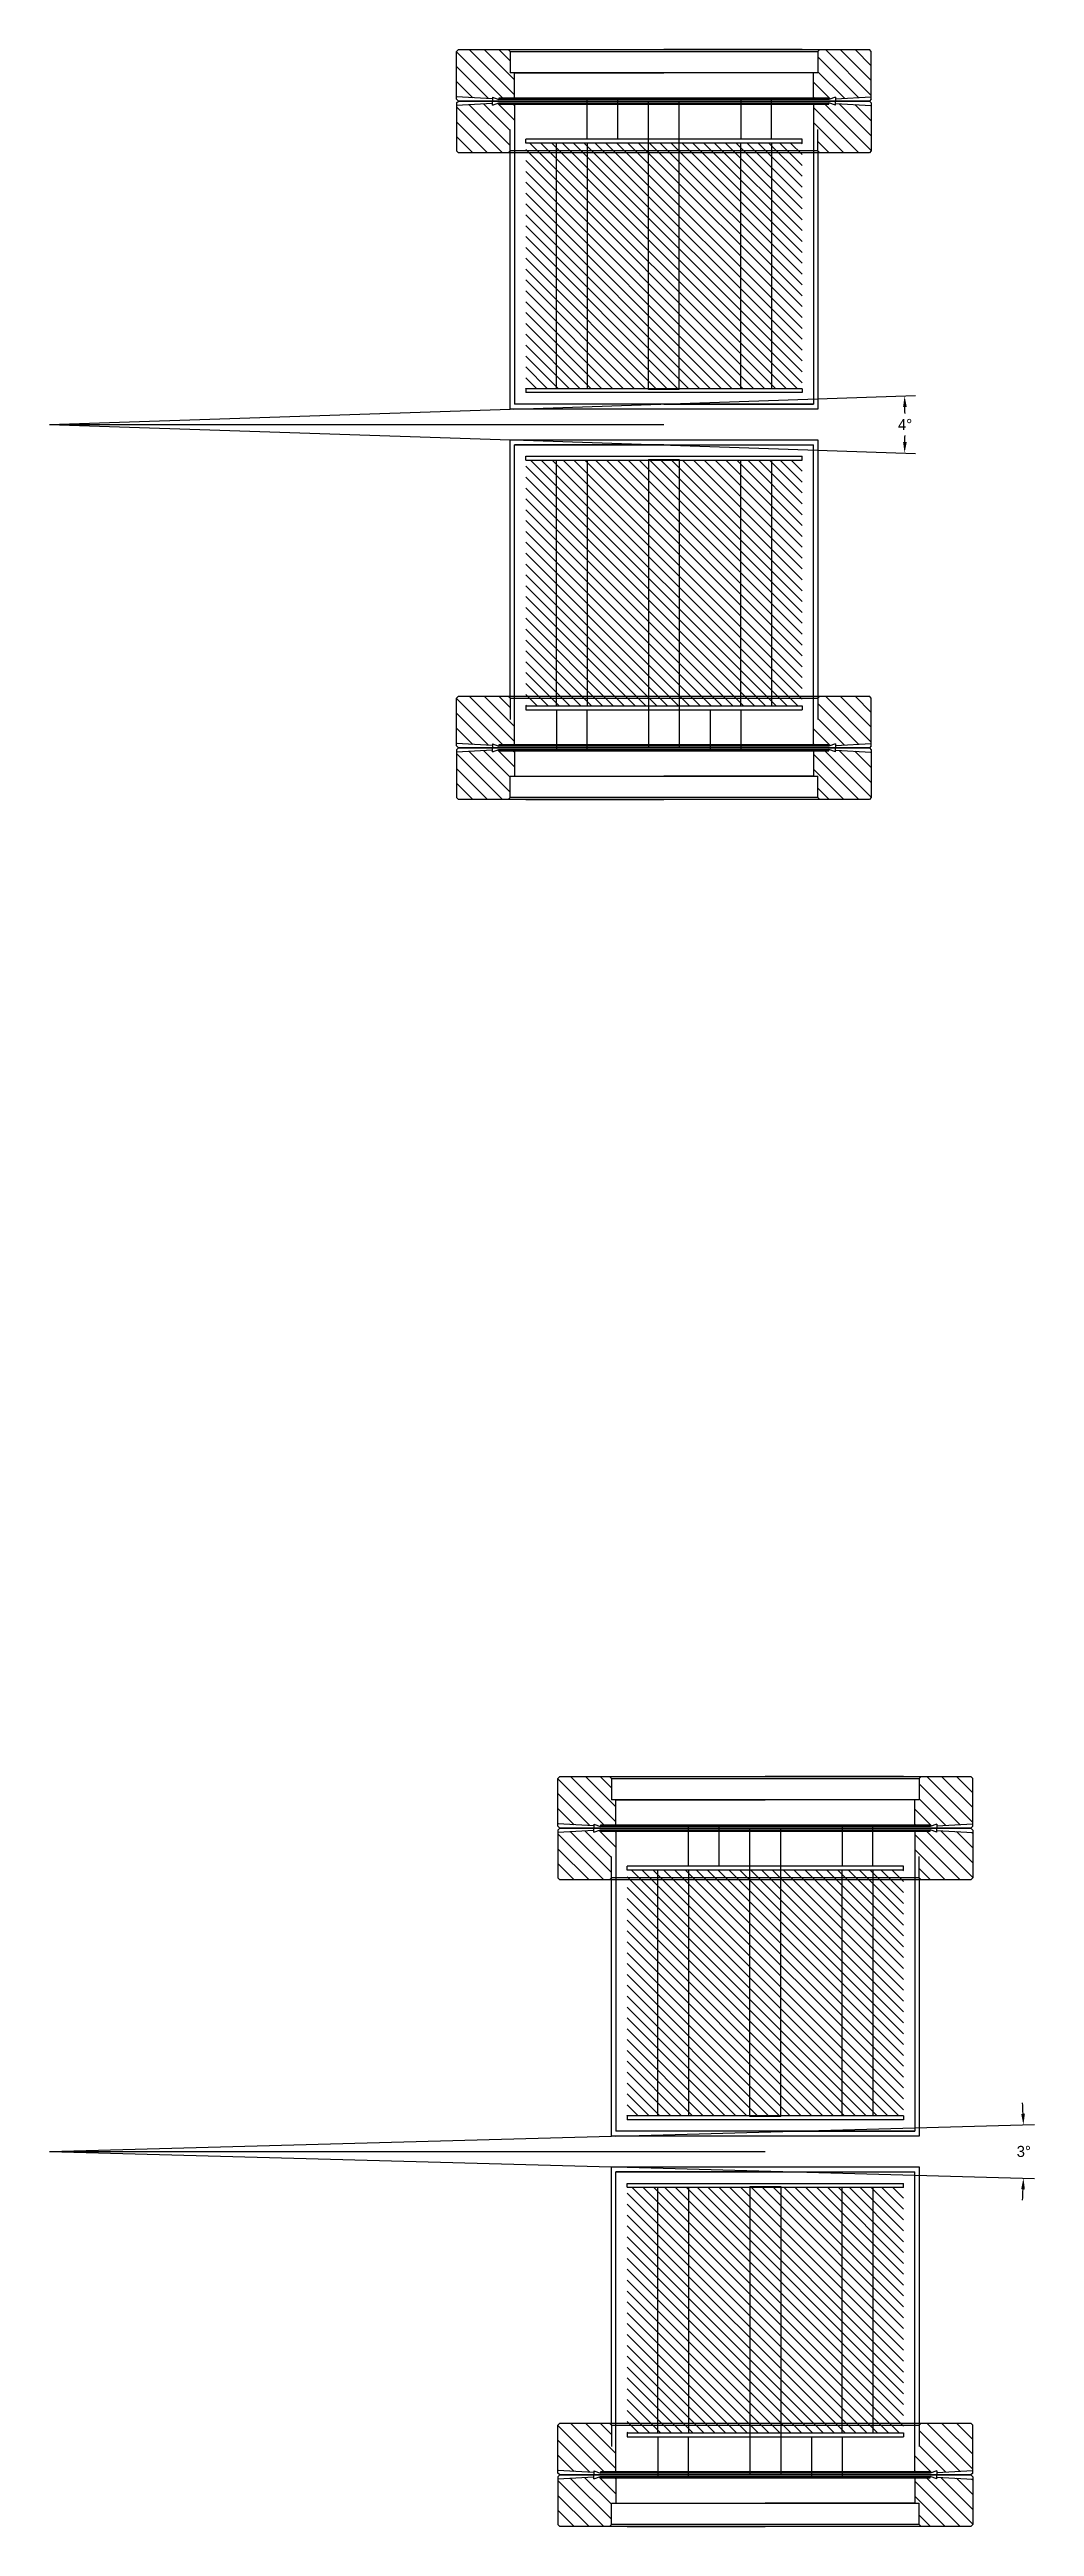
# Model space of a CAD drawing. Header units: inches. Extents: x 40 to 191, y -21 to 51.
# Drawn here: x 174.88 to 190.91, y -20.7 to 19.62 of the extents above; entities that cross this region are included whole.
import ezdxf

# ---------------------------------------------------------------- set-up
doc = ezdxf.new("R2010")
doc.units = ezdxf.units.IN
doc.header["$MEASUREMENT"] = 0
doc.dimstyles.get("Standard").update_dxf_attribs({"dimtxt": 0.18, "dimasz": 0.18, "dimexe": 0.18, "dimexo": 0.0625, "dimgap": 0.09, "dimtad": 0, "dimtih": 1, "dimtoh": 1, "dimdec": 4, "dimzin": 0, "dimdsep": 46, "dimtxsty": 'Standard', "dimcen": 0.09, "dimadec": 0, "dimazin": 0, "dimtfac": 1, "dimtdec": 4, "dimtofl": 0, "dimtmove": 0, "dimatfit": 3, "dimfxl": 1, "dimtolj": 1, "dimtzin": 0, "dimarcsym": 0})

msp = doc.modelspace()

# ---------------------------------------------------------------- blocks, each defined once
blk = doc.blocks.new('*D32')
at = {"color": 0, "lineweight": -2, "transparency": 16777216}
for p, q in [((184.084, -14.344), (190.907, -14.157)), ((184.083, -14.847), (190.907, -15.034))]:
    blk.add_line(p, q, dxfattribs=at)
for start, end in [(2.2163, 2.8667), (357.1332, 357.7836)]:
    blk.add_arc((174.876, -14.595), 15.857, start, end, dxfattribs=at)
at = {"color": 0, "transparency": 16777216}
for points in [[(190.751, -13.981), (190.691, -13.983), (190.727, -14.162)], [(190.691, -15.208), (190.751, -15.21), (190.727, -15.029)]]:
    blk.add_solid(points, dxfattribs=at)
at = {"layer": 'Defpoints', "color": 0, "transparency": 16777216}
for p in [(184.021, -14.345), (174.876, -14.595), (174.876, -14.595), (184.021, -14.845), (190.732, -14.74)]:
    blk.add_point(p, dxfattribs=at)
at = {"color": 0, "transparency": 16777216, "insert": (190.733, -14.595), "char_height": 0.18, "attachment_point": 5}
blk.add_mtext('\\A1;3°', dxfattribs=at)
blk = doc.blocks.new('*D31')
at = {"color": 0, "lineweight": -2, "transparency": 16777216}
for p, q in [((182.434, 13.767), (188.973, 13.985)), ((182.433, 13.263), (188.973, 13.045))]:
    blk.add_line(p, q, dxfattribs=at)
for start, end in [(0.7406, 1.1697), (358.8302, 359.2593)]:
    blk.add_arc((174.876, 13.515), 13.925, start, end, dxfattribs=at)
at = {"color": 0, "transparency": 16777216}
for points in [[(188.768, 13.798), (188.828, 13.8), (188.793, 13.979)], [(188.828, 13.23), (188.768, 13.231), (188.793, 13.051)]]:
    blk.add_solid(points, dxfattribs=at)
at = {"layer": 'Defpoints', "color": 0, "transparency": 16777216}
for p in [(182.371, 13.765), (174.876, 13.515), (174.876, 13.515), (188.8, 13.36), (182.371, 13.265)]:
    blk.add_point(p, dxfattribs=at)
at = {"color": 0, "transparency": 16777216, "insert": (188.801, 13.515), "char_height": 0.18, "attachment_point": 5}
blk.add_mtext('\\A1;4°', dxfattribs=at)

# ---------------------------------------------------------------- dimensions: what is measured, and where the dimension line sits
for base, line1, line2, picture, middle in [((188.79971, 13.36018), ((174.876, 13.51496), (182.37081, 13.26495)), ((174.876, 13.51496), (182.37122, 13.76496)), '*D31', (188.80057, 13.51494)), ((190.73211, -14.73977), ((174.876, -14.5953), (184.02081, -14.8453)), ((174.876, -14.5953), (184.02122, -14.3453)), '*D32', (190.73276, -14.59531))]:
    dim = msp.add_angular_dim_2l(base=base, line1=line1, line2=line2, dimstyle='Standard')
    dim.commit()
    dim.dimension.update_dxf_attribs({"geometry": picture, "text_midpoint": middle})

# ---------------------------------------------------------------- hatches: boundary and pattern name
h = msp.add_hatch()
h.set_pattern_fill('ANSI31', color=1, angle=270)
h.set_pattern_definition([(315, (211.18238, -7.03241), (0.08838835, 0.08838835), [])])
h.paths.add_polyline_path([(187.12621, 14.09596), (187.12621, 18.09596), (186.62621, 18.09596), (186.62621, 14.09596)])
h.paths.add_polyline_path([(186.62621, 14.09596), (186.62621, 18.09596), (186.12621, 18.09596), (186.12621, 14.09596)])
h.paths.add_polyline_path([(186.12621, 14.09596), (186.12621, 18.09596), (183.62621, 18.09596), (183.62621, 14.09596)])
h.paths.add_polyline_path([(183.62621, 14.09596), (183.62621, 18.09596), (183.12621, 18.09596), (183.12621, 14.09596)])
h.paths.add_polyline_path([(183.12621, 14.09596), (183.12621, 18.09596), (182.62621, 18.09596), (182.62621, 14.09596)])
h = msp.add_hatch()
h.set_pattern_fill('ANSI31', color=1, angle=90)
h.set_pattern_definition([(135, (158.57003, 34.06232), (-0.08838835, -0.08838835), [])])
h.paths.add_polyline_path([(182.62621, 12.93396), (182.62621, 8.93396), (183.12621, 8.93396), (183.12621, 12.93396)])
h.paths.add_polyline_path([(183.12621, 12.93396), (183.12621, 8.93396), (183.62621, 8.93396), (183.62621, 12.93396)])
h.paths.add_polyline_path([(183.62621, 12.93396), (183.62621, 8.93396), (186.12621, 8.93396), (186.12621, 12.93396)])
h.paths.add_polyline_path([(186.12621, 12.93396), (186.12621, 8.93396), (186.62621, 8.93396), (186.62621, 12.93396)])
h.paths.add_polyline_path([(186.62621, 12.93396), (186.62621, 8.93396), (187.12621, 8.93396), (187.12621, 12.93396)])
h = msp.add_hatch()
h.set_pattern_fill('ANSI31', color=1, angle=270)
h.set_pattern_definition([(315, (212.83238, -35.14266), (0.08838835, 0.08838835), [])])
h.paths.add_polyline_path([(188.77621, -14.0143), (188.77621, -10.0143), (188.27621, -10.0143), (188.27621, -14.0143)])
h.paths.add_polyline_path([(188.27621, -14.0143), (188.27621, -10.0143), (187.77621, -10.0143), (187.77621, -14.0143)])
h.paths.add_polyline_path([(187.77621, -14.0143), (187.77621, -10.0143), (185.27621, -10.0143), (185.27621, -14.0143)])
h.paths.add_polyline_path([(185.27621, -14.0143), (185.27621, -10.0143), (184.77621, -10.0143), (184.77621, -14.0143)])
h.paths.add_polyline_path([(184.77621, -14.0143), (184.77621, -10.0143), (184.27621, -10.0143), (184.27621, -14.0143)])
h = msp.add_hatch()
h.set_pattern_fill('ANSI31', color=1, angle=90)
h.set_pattern_definition([(135, (160.22003, 5.95206), (-0.08838835, -0.08838835), [])])
h.paths.add_polyline_path([(184.27621, -15.1763), (184.27621, -19.1763), (184.77621, -19.1763), (184.77621, -15.1763)])
h.paths.add_polyline_path([(184.77621, -15.1763), (184.77621, -19.1763), (185.27621, -19.1763), (185.27621, -15.1763)])
h.paths.add_polyline_path([(185.27621, -15.1763), (185.27621, -19.1763), (187.77621, -19.1763), (187.77621, -15.1763)])
h.paths.add_polyline_path([(187.77621, -15.1763), (187.77621, -19.1763), (188.27621, -19.1763), (188.27621, -15.1763)])
h.paths.add_polyline_path([(188.27621, -15.1763), (188.27621, -19.1763), (188.77621, -19.1763), (188.77621, -15.1763)])

# ---------------------------------------------------------------- linework, layer by layer
at = {"color": 7, "linetype": 'Continuous'}
for p, q in [((181.50121, 19.58796), (181.53121, 19.61796)), ((181.50121, 18.84666), (181.50121, 19.58796)), ((181.53121, 19.61796), (188.22121, 19.61796)), ((182.34121, 19.61796), (182.37121, 19.58796)), ((182.37121, 19.58796), (187.38121, 19.58796)), ((182.37121, 19.58796), (182.37121, 19.23796)), ((187.41121, 19.61796), (187.38121, 19.58796)), ((187.38121, 19.58796), (187.38121, 19.23796)), ((188.25121, 19.58796), (188.22121, 19.61796)), ((188.25121, 18.84666), (188.25121, 19.58796)), ((187.38121, 19.23796), (182.37121, 19.23796)), ((182.44121, 18.82796), (182.44121, 19.23796)), ((187.31121, 18.82796), (187.31121, 19.23796)), ((182.08621, 18.816), (181.50121, 18.84666)), ((182.08621, 18.73991), (181.50121, 18.70925)), ((181.50121, 18.70925), (181.50121, 17.96796)), ((181.50135, 18.80796), (181.50135, 18.84665)), ((181.53135, 18.77796), (181.50135, 18.80796)), ((181.50136, 18.74796), (181.53136, 18.77796)), ((181.50136, 18.74796), (181.50136, 18.70926)), ((181.53135, 18.77796), (188.22106, 18.77796)), ((188.22107, 18.77796), (181.53136, 18.77796)), ((182.08621, 18.84217), (182.19121, 18.80396)), ((182.08621, 18.84217), (182.08621, 18.816)), ((182.08621, 18.71374), (182.19121, 18.75196)), ((182.08621, 18.71374), (182.08621, 18.73991)), ((182.08638, 18.81599), (182.08638, 18.77796)), ((182.08639, 18.73992), (182.08639, 18.77796)), ((187.56121, 18.82796), (182.19121, 18.82796)), ((182.19121, 18.82796), (182.19121, 18.80396)), ((187.56121, 18.80396), (182.19121, 18.80396)), ((182.19121, 18.72796), (182.19121, 18.75196)), ((182.19121, 18.75196), (187.56121, 18.75196)), ((182.19121, 18.72796), (187.56121, 18.72796)), ((182.44121, 18.72796), (182.44121, 18.31796)), ((187.31121, 18.72796), (187.31121, 18.31796)), ((187.66621, 18.84217), (187.56121, 18.80396)), ((187.56121, 18.82796), (187.56121, 18.80396)), ((187.66621, 18.71374), (187.56121, 18.75196)), ((187.56121, 18.72796), (187.56121, 18.75196)), ((187.66603, 18.81599), (187.66603, 18.77796)), ((187.66604, 18.73992), (187.66604, 18.77796)), ((187.66621, 18.816), (188.25121, 18.84666)), ((187.66621, 18.84217), (187.66621, 18.816)), ((187.66621, 18.73991), (188.25121, 18.70925)), ((187.66621, 18.71374), (187.66621, 18.73991)), ((188.25106, 18.80796), (188.22106, 18.77796)), ((188.22107, 18.77796), (188.25107, 18.74796)), ((188.25106, 18.80796), (188.25106, 18.84665)), ((188.25107, 18.74796), (188.25107, 18.70926)), ((188.25121, 18.70925), (188.25121, 17.96796)), ((182.37121, 17.96796), (182.37121, 18.31796)), ((187.38121, 17.96796), (187.38121, 18.31796)), ((181.50121, 17.96796), (181.53121, 17.93796)), ((188.22121, 17.93796), (181.53121, 17.93796)), ((182.34121, 17.93796), (182.37121, 17.96796)), ((187.38121, 17.96796), (182.37121, 17.96796)), ((187.41121, 17.93796), (187.38121, 17.96796)), ((188.25121, 17.96796), (188.22121, 17.93796)), ((181.5012, 9.06196), (181.5312, 9.09196)), ((181.5012, 8.32066), (181.5012, 9.06196)), ((181.5312, 9.09196), (188.2212, 9.09196)), ((182.3412, 9.09196), (182.3712, 9.06196)), ((182.3712, 9.06196), (187.3812, 9.06196)), ((182.3712, 9.06196), (182.3712, 8.71196)), ((187.4112, 9.09196), (187.3812, 9.06196)), ((187.3812, 9.06196), (187.3812, 8.71196)), ((188.2512, 9.06196), (188.2212, 9.09196)), ((188.2512, 8.32066), (188.2512, 9.06196)), ((182.4412, 8.30196), (182.4412, 8.71196)), ((187.3112, 8.30196), (187.3112, 8.71196)), ((182.0862, 8.29), (181.5012, 8.32066)), ((182.08621, 8.21391), (181.50121, 8.18325)), ((181.50121, 8.18325), (181.50121, 7.44196)), ((181.50134, 8.28196), (181.50134, 8.32065)), ((181.53134, 8.25196), (181.50134, 8.28196)), ((181.50135, 8.22196), (181.53135, 8.25196)), ((181.50135, 8.22196), (181.50135, 8.18326)), ((181.53134, 8.25196), (188.22105, 8.25196)), ((188.22106, 8.25196), (181.53135, 8.25196)), ((182.0862, 8.31617), (182.1912, 8.27796)), ((182.0862, 8.31617), (182.0862, 8.29)), ((182.08621, 8.18774), (182.19121, 8.22596)), ((182.08621, 8.18774), (182.08621, 8.21391)), ((182.08637, 8.28999), (182.08637, 8.25196)), ((182.08638, 8.21392), (182.08638, 8.25196)), ((187.5612, 8.30196), (182.1912, 8.30196)), ((182.1912, 8.30196), (182.1912, 8.27796)), ((187.5612, 8.27796), (182.1912, 8.27796)), ((182.19121, 8.20196), (182.19121, 8.22596)), ((182.19121, 8.22596), (187.56121, 8.22596)), ((182.19121, 8.20196), (187.56121, 8.20196)), ((182.44121, 8.20196), (182.44121, 7.79196)), ((187.31121, 8.20196), (187.31121, 7.79196)), ((187.6662, 8.31617), (187.5612, 8.27796)), ((187.5612, 8.30196), (187.5612, 8.27796)), ((187.66621, 8.18774), (187.56121, 8.22596)), ((187.56121, 8.20196), (187.56121, 8.22596)), ((187.66602, 8.28999), (187.66602, 8.25196)), ((187.66603, 8.21392), (187.66603, 8.25196)), ((187.6662, 8.29), (188.2512, 8.32066)), ((187.6662, 8.31617), (187.6662, 8.29)), ((187.66621, 8.21391), (188.25121, 8.18325)), ((187.66621, 8.18774), (187.66621, 8.21391)), ((188.25105, 8.28196), (188.22105, 8.25196)), ((188.22106, 8.25196), (188.25106, 8.22196)), ((188.25105, 8.28196), (188.25105, 8.32065)), ((188.25106, 8.22196), (188.25106, 8.18326)), ((188.25121, 8.18325), (188.25121, 7.44196)), ((182.37121, 7.44196), (182.37121, 7.79196)), ((182.37121, 7.79196), (187.38121, 7.79196)), ((187.38121, 7.44196), (187.38121, 7.79196)), ((181.50121, 7.44196), (181.53121, 7.41196)), ((188.22121, 7.41196), (181.53121, 7.41196)), ((182.34121, 7.41196), (182.37121, 7.44196)), ((187.38121, 7.44196), (182.37121, 7.44196)), ((187.41121, 7.41196), (187.38121, 7.44196)), ((188.25121, 7.44196), (188.22121, 7.41196)), ((183.15121, -8.5223), (183.18121, -8.4923)), ((183.15121, -9.26359), (183.15121, -8.5223)), ((183.18121, -8.4923), (189.87121, -8.4923)), ((183.99121, -8.4923), (184.02121, -8.5223)), ((184.02121, -8.5223), (189.03121, -8.5223)), ((184.02121, -8.5223), (184.02121, -8.8723)), ((189.06121, -8.4923), (189.03121, -8.5223)), ((189.03121, -8.5223), (189.03121, -8.8723)), ((189.90121, -8.5223), (189.87121, -8.4923)), ((189.90121, -9.26359), (189.90121, -8.5223)), ((183.73621, -9.29425), (183.15121, -9.26359)), ((183.15135, -9.3023), (183.15135, -9.2636)), ((183.73621, -9.26808), (183.84121, -9.3063)), ((183.73621, -9.26808), (183.73621, -9.29425)), ((189.03121, -8.8723), (184.02121, -8.8723)), ((184.09121, -9.2823), (184.09121, -8.8723)), ((188.96121, -9.2823), (188.96121, -8.8723)), ((189.31621, -9.26808), (189.21121, -9.3063)), ((189.31621, -9.29425), (189.90121, -9.26359)), ((189.31621, -9.26808), (189.31621, -9.29425)), ((189.90106, -9.3023), (189.90106, -9.2636)), ((183.73621, -9.37035), (183.15121, -9.40101)), ((183.15121, -9.40101), (183.15121, -10.1423)), ((183.18135, -9.3323), (183.15135, -9.3023)), ((183.15136, -9.3623), (183.18136, -9.3323)), ((183.15136, -9.3623), (183.15136, -9.401)), ((183.18135, -9.3323), (189.87106, -9.3323)), ((189.87107, -9.3323), (183.18136, -9.3323)), ((183.73621, -9.39652), (183.84121, -9.3583)), ((183.73621, -9.39652), (183.73621, -9.37035)), ((183.73638, -9.29426), (183.73638, -9.3323)), ((183.73639, -9.37034), (183.73639, -9.3323)), ((189.21121, -9.2823), (183.84121, -9.2823)), ((183.84121, -9.2823), (183.84121, -9.3063)), ((189.21121, -9.3063), (183.84121, -9.3063)), ((183.84121, -9.3823), (183.84121, -9.3583)), ((183.84121, -9.3583), (189.21121, -9.3583)), ((183.84121, -9.3823), (189.21121, -9.3823)), ((184.09121, -9.3823), (184.09121, -9.7923)), ((188.96121, -9.3823), (188.96121, -9.7923)), ((189.21121, -9.2823), (189.21121, -9.3063)), ((189.31621, -9.39652), (189.21121, -9.3583)), ((189.21121, -9.3823), (189.21121, -9.3583)), ((189.31603, -9.29426), (189.31603, -9.3323)), ((189.31604, -9.37034), (189.31604, -9.3323)), ((189.31621, -9.37035), (189.90121, -9.40101)), ((189.31621, -9.39652), (189.31621, -9.37035)), ((189.90106, -9.3023), (189.87106, -9.3323)), ((189.87107, -9.3323), (189.90107, -9.3623)), ((189.90107, -9.3623), (189.90107, -9.401)), ((189.90121, -9.40101), (189.90121, -10.1423)), ((184.02121, -10.1423), (184.02121, -9.7923)), ((189.03121, -10.1423), (189.03121, -9.7923)), ((183.15121, -10.1423), (183.18121, -10.1723)), ((189.87121, -10.1723), (183.18121, -10.1723)), ((183.99121, -10.1723), (184.02121, -10.1423)), ((189.03121, -10.1423), (184.02121, -10.1423)), ((189.06121, -10.1723), (189.03121, -10.1423)), ((189.90121, -10.1423), (189.87121, -10.1723)), ((183.1512, -19.0483), (183.1812, -19.0183)), ((183.1512, -19.78959), (183.1512, -19.0483)), ((183.1812, -19.0183), (189.8712, -19.0183)), ((183.9912, -19.0183), (184.0212, -19.0483)), ((184.0212, -19.0483), (189.0312, -19.0483)), ((184.0212, -19.0483), (184.0212, -19.3983)), ((189.0612, -19.0183), (189.0312, -19.0483)), ((189.0312, -19.0483), (189.0312, -19.3983)), ((189.9012, -19.0483), (189.8712, -19.0183)), ((189.9012, -19.78959), (189.9012, -19.0483)), ((184.0912, -19.8083), (184.0912, -19.3983)), ((188.9612, -19.8083), (188.9612, -19.3983)), ((183.7362, -19.82025), (183.1512, -19.78959)), ((183.73621, -19.89635), (183.15121, -19.92701)), ((183.15121, -19.92701), (183.15121, -20.6683)), ((183.15134, -19.8283), (183.15134, -19.7896)), ((183.18134, -19.8583), (183.15134, -19.8283)), ((183.15135, -19.8883), (183.18135, -19.8583)), ((183.15135, -19.8883), (183.15135, -19.927)), ((183.18134, -19.8583), (189.87105, -19.8583)), ((189.87106, -19.8583), (183.18135, -19.8583)), ((183.7362, -19.79408), (183.8412, -19.8323)), ((183.7362, -19.79408), (183.7362, -19.82025)), ((183.73621, -19.92252), (183.84121, -19.8843)), ((183.73621, -19.92252), (183.73621, -19.89635)), ((183.73637, -19.82026), (183.73637, -19.8583)), ((183.73638, -19.89634), (183.73638, -19.8583)), ((189.2112, -19.8083), (183.8412, -19.8083)), ((183.8412, -19.8083), (183.8412, -19.8323)), ((189.2112, -19.8323), (183.8412, -19.8323)), ((183.84121, -19.9083), (183.84121, -19.8843)), ((183.84121, -19.8843), (189.21121, -19.8843)), ((183.84121, -19.9083), (189.21121, -19.9083)), ((184.09121, -19.9083), (184.09121, -20.3183)), ((188.96121, -19.9083), (188.96121, -20.3183)), ((189.3162, -19.79408), (189.2112, -19.8323)), ((189.2112, -19.8083), (189.2112, -19.8323)), ((189.31621, -19.92252), (189.21121, -19.8843)), ((189.21121, -19.9083), (189.21121, -19.8843)), ((189.31602, -19.82026), (189.31602, -19.8583)), ((189.31603, -19.89634), (189.31603, -19.8583)), ((189.3162, -19.82025), (189.9012, -19.78959)), ((189.3162, -19.79408), (189.3162, -19.82025)), ((189.31621, -19.89635), (189.90121, -19.92701)), ((189.31621, -19.92252), (189.31621, -19.89635)), ((189.90105, -19.8283), (189.87105, -19.8583)), ((189.87106, -19.8583), (189.90106, -19.8883)), ((189.90105, -19.8283), (189.90105, -19.7896)), ((189.90106, -19.8883), (189.90106, -19.927)), ((189.90121, -19.92701), (189.90121, -20.6683)), ((184.02121, -20.6683), (184.02121, -20.3183)), ((184.02121, -20.3183), (189.03121, -20.3183)), ((189.03121, -20.6683), (189.03121, -20.3183)), ((183.15121, -20.6683), (183.18121, -20.6983)), ((189.87121, -20.6983), (183.18121, -20.6983)), ((183.99121, -20.6983), (184.02121, -20.6683)), ((189.03121, -20.6683), (184.02121, -20.6683)), ((189.06121, -20.6983), (189.03121, -20.6683)), ((189.90121, -20.6683), (189.87121, -20.6983))]:
    msp.add_line(p, q, dxfattribs=at)
at = {"color": 2, "linetype": 'Continuous'}
for p, q in [((182.25507, 18.82796), (181.50121, 19.58182)), ((182.44121, 18.88338), (181.70663, 19.61796)), ((182.44121, 19.12494), (181.94819, 19.61796)), ((182.37121, 19.43649), (182.18974, 19.61796)), ((188.04459, 18.83583), (187.38121, 19.49921)), ((188.25121, 18.87077), (187.50402, 19.61796)), ((188.25121, 19.11233), (187.74558, 19.61796)), ((188.25121, 19.35389), (187.98714, 19.61796)), ((182.0221, 18.81936), (181.50121, 19.34026)), ((181.76719, 18.83272), (181.50121, 19.0987)), ((187.58477, 18.81253), (187.31121, 19.0861)), ((187.81506, 18.8238), (187.38121, 19.25766)), ((181.51227, 18.84608), (181.50121, 18.85715)), ((181.50121, 18.68514), (182.2484, 17.93796)), ((181.70783, 18.72008), (182.37121, 18.0567)), ((181.93736, 18.73211), (182.37121, 18.29825)), ((182.16765, 18.74338), (182.44121, 18.46981)), ((182.42463, 18.72796), (182.44121, 18.71137)), ((187.32779, 18.82796), (187.31121, 18.84454)), ((187.31121, 18.67253), (188.04579, 17.93796)), ((187.49735, 18.72796), (188.25121, 17.97409)), ((187.73031, 18.73655), (188.25121, 18.21565)), ((187.98523, 18.72319), (188.25121, 18.45721)), ((188.24015, 18.70983), (188.25121, 18.69876)), ((181.50121, 18.44358), (182.00684, 17.93796)), ((181.50121, 18.20202), (181.76528, 17.93796)), ((187.31121, 18.43097), (187.80423, 17.93796)), ((187.38121, 18.11942), (187.56267, 17.93796)), ((182.25506, 8.30196), (181.5012, 9.05582)), ((182.4412, 8.35738), (181.70662, 9.09196)), ((182.4412, 8.59894), (181.94818, 9.09196)), ((182.3712, 8.91049), (182.18974, 9.09196)), ((188.04458, 8.30983), (187.3812, 8.97321)), ((188.2512, 8.34477), (187.50401, 9.09196)), ((188.2512, 8.58633), (187.74557, 9.09196)), ((188.2512, 8.82789), (187.98713, 9.09196)), ((182.0221, 8.29336), (181.5012, 8.81426)), ((181.76718, 8.30672), (181.5012, 8.5727)), ((187.58476, 8.28653), (187.3112, 8.5601)), ((187.81505, 8.2978), (187.3812, 8.73166)), ((181.51226, 8.32008), (181.5012, 8.33115)), ((181.50121, 8.15914), (182.24839, 7.41196)), ((181.70782, 8.19408), (182.37121, 7.5307)), ((181.93735, 8.20611), (182.37121, 7.77225)), ((182.16764, 8.21738), (182.44121, 7.94381)), ((182.42462, 8.20196), (182.44121, 8.18537)), ((187.32778, 8.30196), (187.3112, 8.31854)), ((187.31121, 8.14653), (188.04578, 7.41196)), ((187.49734, 8.20196), (188.25121, 7.44809)), ((187.73031, 8.21055), (188.25121, 7.68965)), ((187.98522, 8.19719), (188.25121, 7.93121)), ((188.24014, 8.18383), (188.25121, 8.17276)), ((181.50121, 7.91758), (182.00683, 7.41196)), ((181.50121, 7.67602), (181.76527, 7.41196)), ((187.31121, 7.90497), (187.80422, 7.41196)), ((187.38121, 7.59342), (187.56267, 7.41196)), ((183.90507, -9.2823), (183.15121, -8.52843)), ((183.6721, -9.29089), (183.15121, -8.76999)), ((184.09121, -9.22688), (183.35663, -8.4923)), ((184.09121, -8.98532), (183.59819, -8.4923)), ((184.02121, -8.67376), (183.83974, -8.4923)), ((189.69459, -9.27442), (189.03121, -8.61104)), ((189.46506, -9.28645), (189.03121, -8.8526)), ((189.90121, -9.23948), (189.15402, -8.4923)), ((189.90121, -8.99792), (189.39558, -8.4923)), ((189.90121, -8.75637), (189.63714, -8.4923)), ((183.41719, -9.27753), (183.15121, -9.01155)), ((183.16227, -9.26417), (183.15121, -9.25311)), ((189.23477, -9.29772), (188.96121, -9.02416)), ((188.97779, -9.2823), (188.96121, -9.26571)), ((183.15121, -9.42512), (183.8984, -10.1723)), ((183.15121, -9.66667), (183.65684, -10.1723)), ((183.35783, -9.39018), (184.02121, -10.05356)), ((183.58736, -9.37815), (184.02121, -9.812)), ((183.81765, -9.36688), (184.09121, -9.64044)), ((184.07463, -9.3823), (184.09121, -9.39888)), ((188.96121, -9.43772), (189.69579, -10.1723)), ((189.14735, -9.3823), (189.90121, -10.13616)), ((189.38031, -9.37371), (189.90121, -9.89461)), ((189.63523, -9.38707), (189.90121, -9.65305)), ((189.89015, -9.40043), (189.90121, -9.41149)), ((183.15121, -9.90823), (183.41528, -10.1723)), ((188.96121, -9.67928), (189.45423, -10.1723)), ((189.03121, -9.99084), (189.21267, -10.1723)), ((183.90506, -19.8083), (183.1512, -19.05443)), ((183.6721, -19.81689), (183.1512, -19.29599)), ((184.0912, -19.75288), (183.35662, -19.0183)), ((184.0912, -19.51132), (183.59818, -19.0183)), ((184.0212, -19.19976), (183.83974, -19.0183)), ((189.69458, -19.80042), (189.0312, -19.13704)), ((189.9012, -19.76548), (189.15401, -19.0183)), ((189.9012, -19.52392), (189.39557, -19.0183)), ((189.9012, -19.28237), (189.63713, -19.0183)), ((183.41718, -19.80353), (183.1512, -19.53755)), ((189.23476, -19.82372), (188.9612, -19.55016)), ((189.46505, -19.81245), (189.0312, -19.3786)), ((183.16226, -19.79017), (183.1512, -19.77911)), ((183.15121, -19.95112), (183.89839, -20.6983)), ((183.35782, -19.91618), (184.02121, -20.57956)), ((183.58735, -19.90415), (184.02121, -20.338)), ((183.81764, -19.89288), (184.09121, -20.16644)), ((184.07462, -19.9083), (184.09121, -19.92488)), ((188.97778, -19.8083), (188.9612, -19.79171)), ((188.96121, -19.96372), (189.69578, -20.6983)), ((189.14734, -19.9083), (189.90121, -20.66216)), ((189.38031, -19.89971), (189.90121, -20.42061)), ((189.63522, -19.91307), (189.90121, -20.17905)), ((189.89014, -19.92643), (189.90121, -19.93749)), ((183.15121, -20.19267), (183.65683, -20.6983)), ((183.15121, -20.43423), (183.41527, -20.6983)), ((188.96121, -20.20528), (189.45422, -20.6983)), ((189.03121, -20.51684), (189.21267, -20.6983))]:
    msp.add_line(p, q, dxfattribs=at)
for p, q in [((187.12621, 19.61796), (184.87621, 19.61796)), ((182.44121, 19.23796), (184.87621, 19.23796)), ((184.87621, 18.77796), (183.29281, 18.77796)), ((184.62621, 14.08296), (184.62621, 18.77796)), ((188.22106, 18.77796), (184.87621, 18.77796)), ((184.87621, 18.77796), (186.45961, 18.77796)), ((185.12621, 14.08296), (185.12621, 18.77796)), ((182.44121, 18.31796), (182.44121, 13.84796)), ((187.31121, 18.31796), (187.31121, 13.84796)), ((182.37122, 13.84796), (182.37121, 17.96796)), ((187.38121, 17.96796), (187.38121, 13.84796)), ((174.876, 13.51496), (182.37122, 13.76496)), ((182.37122, 13.76496), (182.37122, 13.84796)), ((187.3816, 13.76496), (182.37122, 13.76496)), ((184.87622, 13.84796), (182.44121, 13.84796)), ((184.87621, 14.08296), (184.62621, 14.08296)), ((185.12621, 14.08296), (184.87621, 14.08296)), ((187.31121, 13.84796), (184.87621, 13.84796)), ((184.87622, 13.84796), (187.31121, 13.84796)), ((187.38121, 13.84796), (187.3816, 13.76496)), ((174.876, 13.51496), (184.876, 13.51496)), ((174.876, 13.51496), (182.37081, 13.26495)), ((182.3712, 13.18196), (182.37081, 13.26495)), ((182.37081, 13.26495), (187.38119, 13.26495)), ((182.3712, 9.06196), (182.3712, 13.18196)), ((184.87619, 13.18196), (182.4412, 13.18196)), ((182.4412, 8.71196), (182.4412, 13.18196)), ((182.4412, 13.18196), (184.8762, 13.18196)), ((184.6262, 12.94696), (184.6262, 8.25196)), ((184.6262, 12.94696), (184.8762, 12.94696)), ((184.87619, 13.18196), (187.3112, 13.18196)), ((184.8762, 12.94696), (185.1262, 12.94696)), ((185.1262, 12.94696), (185.1262, 8.25196)), ((187.3112, 8.71196), (187.3112, 13.18196)), ((187.38119, 13.26495), (187.38119, 13.18196)), ((187.38119, 13.18196), (187.3812, 9.06196)), ((181.53135, 8.25196), (184.8762, 8.25196)), ((184.8762, 8.25196), (183.2928, 8.25196)), ((184.8762, 8.25196), (186.4596, 8.25196)), ((187.31121, 7.79196), (184.87621, 7.79196)), ((182.62621, 7.41196), (184.87621, 7.41196)), ((188.77621, -8.4923), (186.52621, -8.4923)), ((184.09121, -8.8723), (186.52621, -8.8723)), ((186.52621, -9.3323), (184.94281, -9.3323)), ((186.27621, -14.0273), (186.27621, -9.3323)), ((189.87106, -9.3323), (186.52621, -9.3323)), ((186.52621, -9.3323), (188.10961, -9.3323)), ((186.77621, -14.0273), (186.77621, -9.3323)), ((184.09121, -9.7923), (184.09121, -14.2623)), ((188.96121, -9.7923), (188.96121, -14.2623)), ((184.02122, -14.2623), (184.02121, -10.1423)), ((189.03121, -10.1423), (189.03121, -14.2623)), ((186.52621, -14.0273), (186.27621, -14.0273)), ((186.77621, -14.0273), (186.52621, -14.0273)), ((174.876, -14.5953), (184.02122, -14.3453)), ((184.02122, -14.3453), (184.02122, -14.2623)), ((189.0316, -14.3453), (184.02122, -14.3453)), ((186.52622, -14.2623), (184.09121, -14.2623)), ((188.96121, -14.2623), (186.52621, -14.2623)), ((186.52622, -14.2623), (188.96121, -14.2623)), ((189.03121, -14.2623), (189.0316, -14.3453)), ((174.876, -14.5953), (186.526, -14.5953)), ((174.876, -14.5953), (184.02081, -14.8453)), ((184.0212, -14.9283), (184.02081, -14.8453)), ((184.02081, -14.8453), (189.03119, -14.8453)), ((189.03119, -14.8453), (189.03119, -14.9283)), ((184.0212, -19.0483), (184.0212, -14.9283)), ((186.52619, -14.9283), (184.0912, -14.9283)), ((184.0912, -19.3983), (184.0912, -14.9283)), ((184.0912, -14.9283), (186.5262, -14.9283)), ((186.2762, -15.1633), (186.2762, -19.8583)), ((186.2762, -15.1633), (186.5262, -15.1633)), ((186.52619, -14.9283), (188.9612, -14.9283)), ((186.5262, -15.1633), (186.7762, -15.1633)), ((186.7762, -15.1633), (186.7762, -19.8583)), ((188.9612, -19.3983), (188.9612, -14.9283)), ((189.03119, -14.9283), (189.0312, -19.0483)), ((183.18135, -19.8583), (186.5262, -19.8583)), ((186.5262, -19.8583), (184.9428, -19.8583)), ((186.5262, -19.8583), (188.1096, -19.8583)), ((188.96121, -20.3183), (186.52621, -20.3183)), ((184.27621, -20.6983), (186.52621, -20.6983))]:
    msp.add_line(p, q)
at = {"color": 2}
for p, q in [((183.62621, 18.15896), (183.62621, 18.82796)), ((183.62621, 18.82796), (184.12621, 18.82796)), ((184.12621, 18.15896), (184.12621, 18.82796)), ((186.62621, 18.82796), (186.12621, 18.82796)), ((186.12621, 18.82796), (186.12621, 18.15896)), ((186.62621, 18.15896), (186.62621, 18.82796)), ((183.12621, 8.87096), (183.12621, 8.20196)), ((183.62621, 8.20196), (183.62621, 8.87096)), ((185.62621, 8.87096), (185.62621, 8.20196)), ((186.12621, 8.87096), (186.12621, 8.20196)), ((183.12621, 8.20196), (183.62621, 8.20196)), ((186.12621, 8.20196), (185.62621, 8.20196)), ((185.27621, -9.9513), (185.27621, -9.2823)), ((185.27621, -9.2823), (185.77621, -9.2823)), ((185.77621, -9.9513), (185.77621, -9.2823)), ((188.27621, -9.2823), (187.77621, -9.2823)), ((187.77621, -9.2823), (187.77621, -9.9513)), ((188.27621, -9.9513), (188.27621, -9.2823)), ((184.77621, -19.2393), (184.77621, -19.9083)), ((185.27621, -19.9083), (185.27621, -19.2393)), ((187.27621, -19.2393), (187.27621, -19.9083)), ((187.77621, -19.2393), (187.77621, -19.9083)), ((184.77621, -19.9083), (185.27621, -19.9083)), ((187.77621, -19.9083), (187.27621, -19.9083))]:
    msp.add_line(p, q, dxfattribs=at)
at = {"color": 3}
for p, q in [((187.12621, 18.15896), (182.62621, 18.15896)), ((182.62621, 18.09596), (182.62621, 18.15896)), ((187.12621, 18.09596), (187.12621, 18.15896)), ((187.12621, 18.09596), (182.62621, 18.09596)), ((187.12621, 14.09596), (182.62621, 14.09596)), ((182.62621, 14.09596), (182.62621, 14.03296)), ((187.12621, 14.03296), (182.62621, 14.03296)), ((187.12621, 14.09596), (187.12621, 14.03296)), ((182.62621, 12.93396), (182.62621, 12.99696)), ((182.62621, 12.99696), (187.12621, 12.99696)), ((182.62621, 12.93396), (187.12621, 12.93396)), ((187.12621, 12.93396), (187.12621, 12.99696)), ((182.62621, 8.93396), (182.62621, 8.87096)), ((182.62621, 8.93396), (187.12621, 8.93396)), ((182.62621, 8.87096), (187.12621, 8.87096)), ((187.12621, 8.93396), (187.12621, 8.87096)), ((188.77621, -9.9513), (184.27621, -9.9513)), ((184.27621, -10.0143), (184.27621, -9.9513)), ((188.77621, -10.0143), (184.27621, -10.0143)), ((188.77621, -10.0143), (188.77621, -9.9513)), ((188.77621, -14.0143), (184.27621, -14.0143)), ((184.27621, -14.0143), (184.27621, -14.0773)), ((188.77621, -14.0773), (184.27621, -14.0773)), ((188.77621, -14.0143), (188.77621, -14.0773)), ((184.27621, -15.1763), (184.27621, -15.1133)), ((184.27621, -15.1133), (188.77621, -15.1133)), ((184.27621, -15.1763), (188.77621, -15.1763)), ((188.77621, -15.1763), (188.77621, -15.1133)), ((184.27621, -19.1763), (184.27621, -19.2393)), ((184.27621, -19.1763), (188.77621, -19.1763)), ((184.27621, -19.2393), (188.77621, -19.2393)), ((188.77621, -19.1763), (188.77621, -19.2393))]:
    msp.add_line(p, q, dxfattribs=at)
at = {"color": 4}
for p, q in [((183.12621, 14.09596), (183.12621, 18.09596)), ((183.62621, 18.09596), (183.62621, 14.09596)), ((186.12621, 14.09596), (186.12621, 18.09596)), ((186.62621, 18.09596), (186.62621, 14.09596)), ((183.12621, 8.93396), (183.12621, 12.93396)), ((183.62621, 12.93396), (183.62621, 8.93396)), ((186.12621, 8.93396), (186.12621, 12.93396)), ((186.62621, 12.93396), (186.62621, 8.93396)), ((184.77621, -14.0143), (184.77621, -10.0143)), ((185.27621, -10.0143), (185.27621, -14.0143)), ((187.77621, -14.0143), (187.77621, -10.0143)), ((188.27621, -10.0143), (188.27621, -14.0143)), ((184.77621, -19.1763), (184.77621, -15.1763)), ((185.27621, -15.1763), (185.27621, -19.1763)), ((187.77621, -19.1763), (187.77621, -15.1763)), ((188.27621, -15.1763), (188.27621, -19.1763))]:
    msp.add_line(p, q, dxfattribs=at)

msp.set_redraw_order([(e.dxf.handle, doc.entitydb.next_handle()) for e in msp.query("TEXT MTEXT ATTDEF DIMENSION ARC_DIMENSION")])  # texts and dimensions are drawn at this point

doc.saveas('drawing.dxf')
